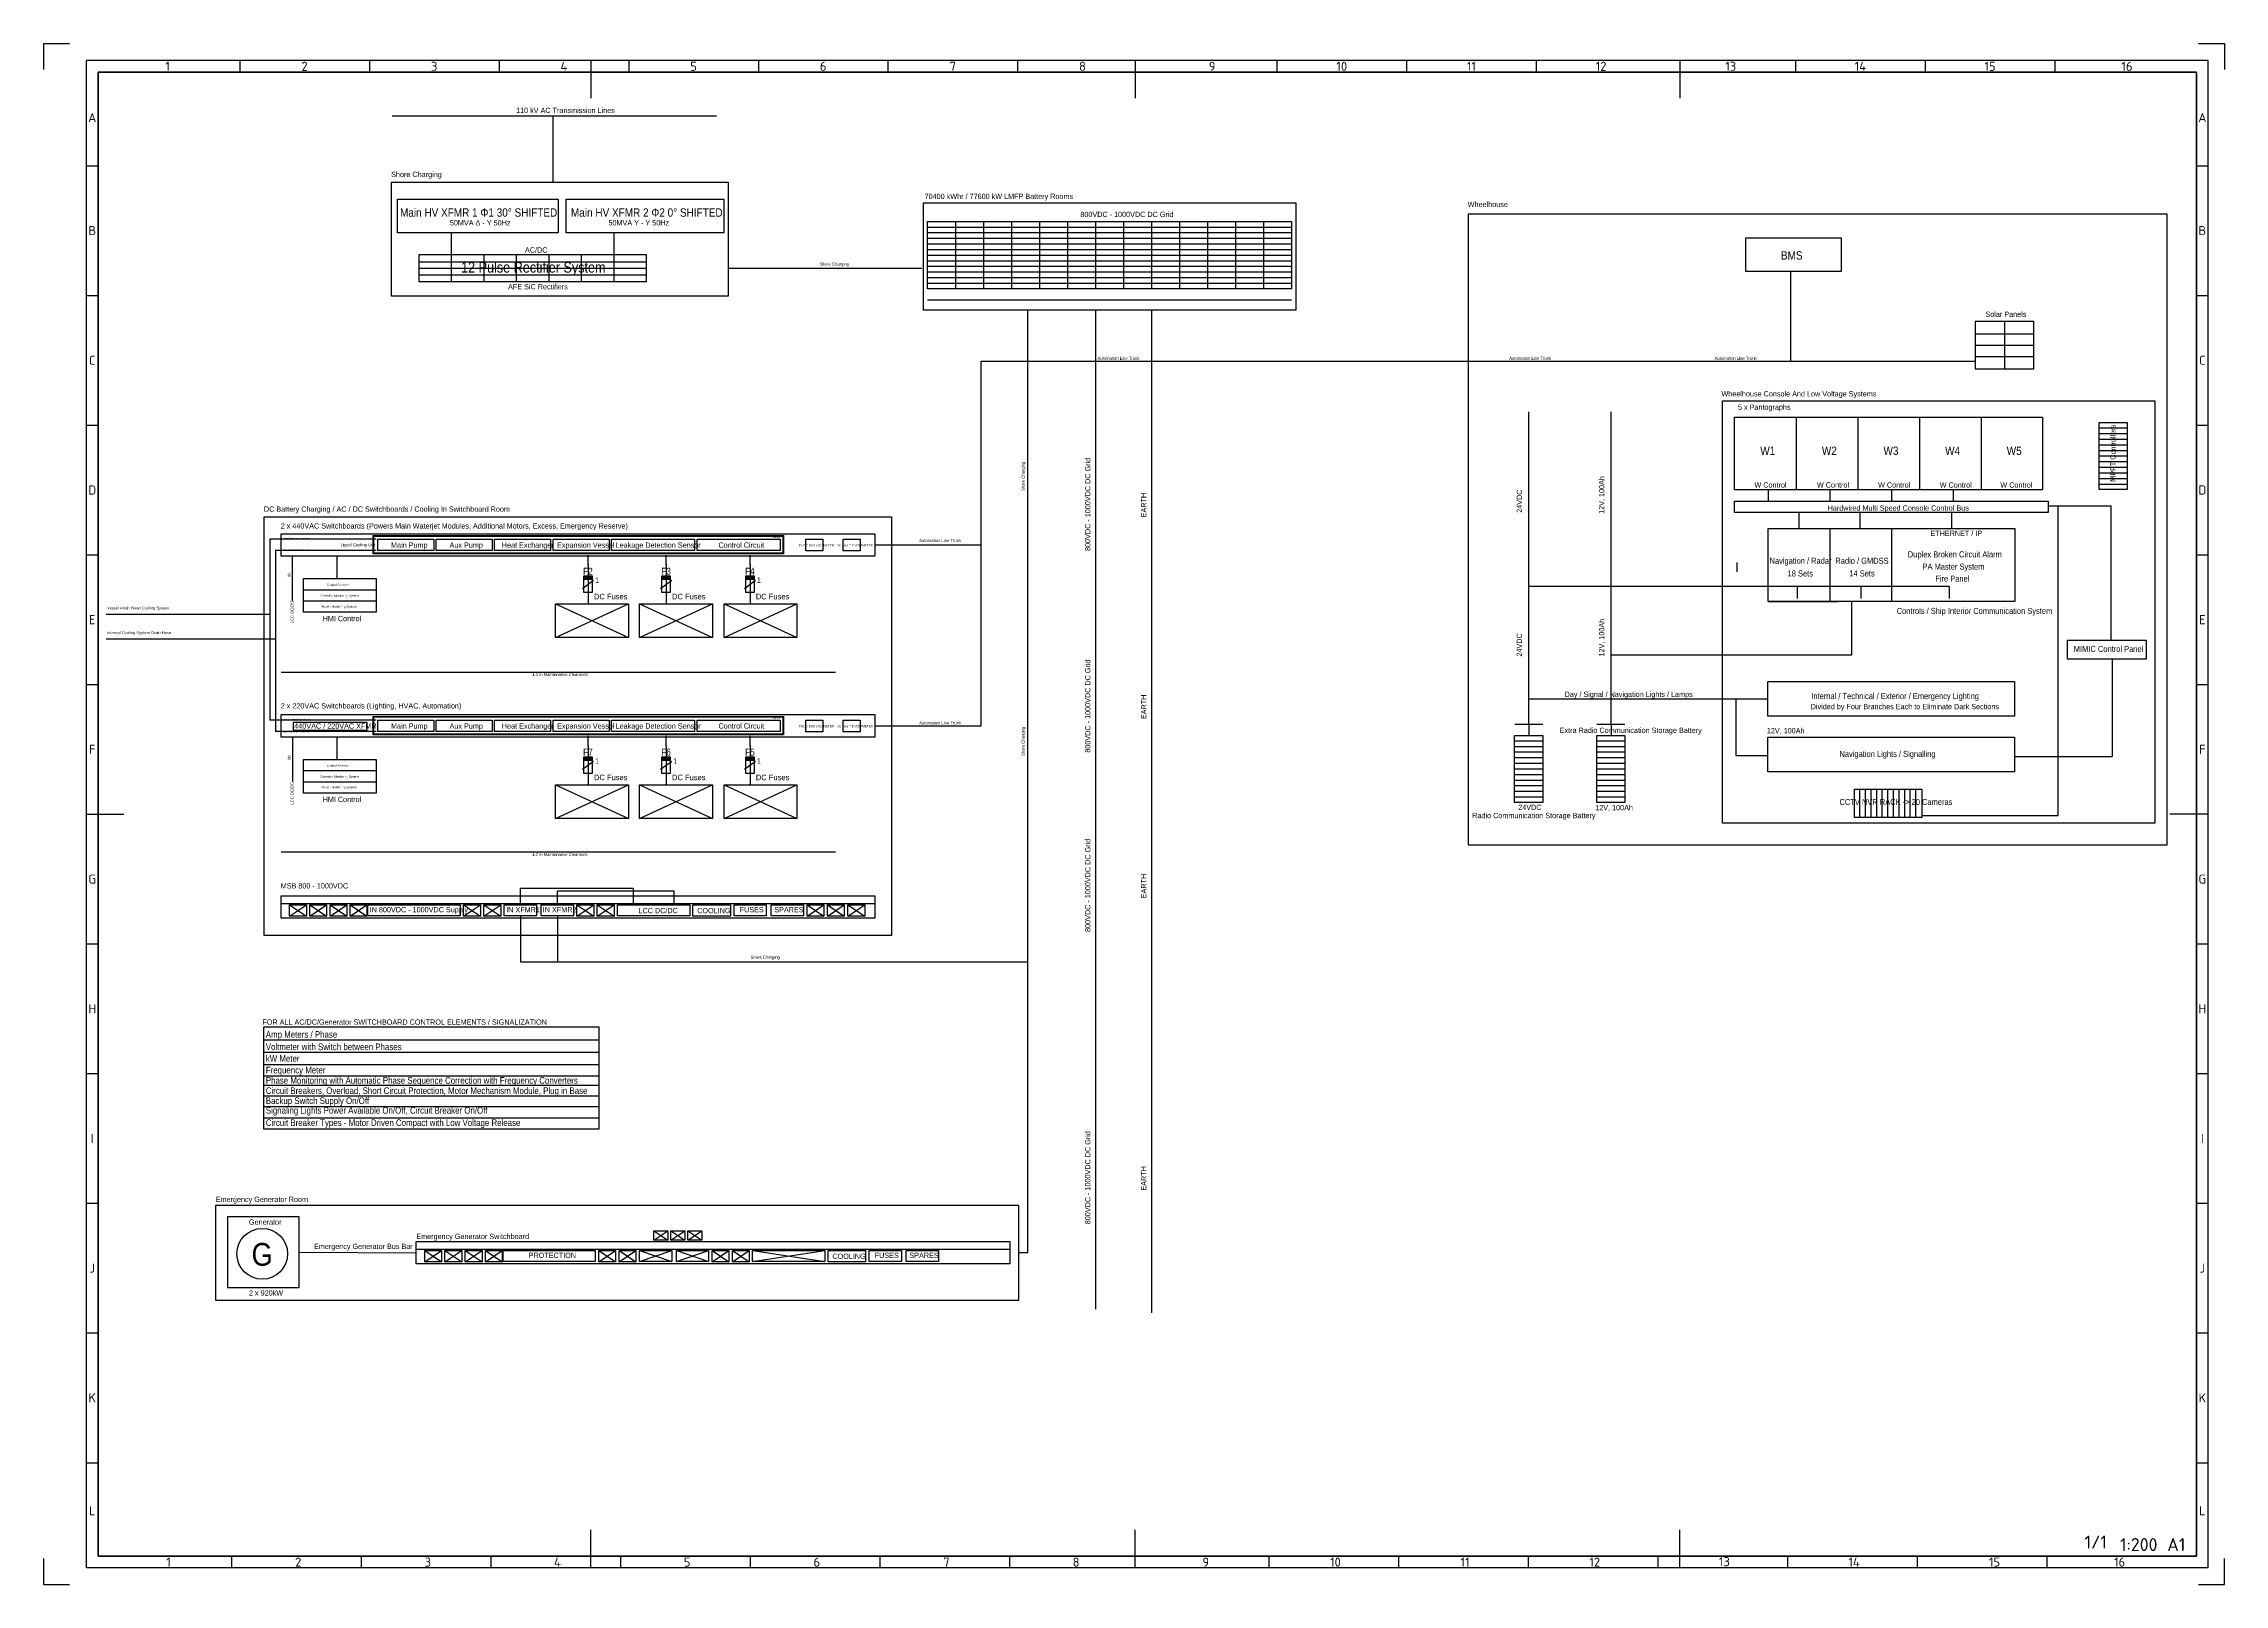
# Paper-space layout 'Layout1' of a CAD drawing. Header units: millimetres. Extents: x 340 to 1181, y -1 to 593.
import ezdxf
from ezdxf.enums import TextEntityAlignment as Align

# ---------------------------------------------------------------- set-up
doc = ezdxf.new("R2010")
doc.units = ezdxf.units.MM
doc.layers.add('00_Paper_Layout_ Text', color=7, linetype='Continuous')
doc.layers.add('SLEHTI1', color=7, linetype='Continuous')
doc.layers.add('00_Paper_Layout_Thick', color=7, linetype='Continuous', lineweight=70)
doc.layers.add('00_Paper_Layout_Thin', color=7, linetype='Continuous', lineweight=25)
doc.styles.add('ELECTRICAL_GENERAL', font='arial.ttf', dxfattribs={"width": 0.85})
doc.styles.add('ELECTRICAL_ID', font='arial.ttf', dxfattribs={"width": 0.85})
doc.styles.add('S000 H00', font='isocpeur.ttf')
doc.styles.add('S001 H25', font='isocpeur.ttf', dxfattribs={"height": 2.5})

# ---------------------------------------------------------------- blocks, each defined once
blk = doc.blocks.new('C-Job Border A1 LANDSCAPE')
at = {"layer": '00_Paper_Layout_Thick'}
for p, q in [((21, 10.82), (21, 583)), ((830.25, 583), (21, 583)), ((830.25, 10.82), (830.25, 583)), ((830.25, 10.82), (21, 10.82))]:
    blk.add_line(p, q, dxfattribs=at)
at = {"layer": '00_Paper_Layout_Thin'}
for p, q in [((0, 594), (10.03, 594)), ((0, 594), (0, 584)), ((830.97, 594), (841, 594)), ((841, 594), (841, 583.97)), ((16.5, 6.32), (16.5, 587.5)), ((834.75, 587.5), (16.5, 587.5)), ((75.63, 587.5), (75.63, 583)), ((125.63, 587.5), (125.63, 583)), ((175.63, 587.5), (175.63, 583)), ((211, 587.5), (211, 573)), ((225.63, 587.5), (225.63, 583)), ((275.63, 587.5), (275.63, 583)), ((325.63, 587.5), (325.63, 583)), ((375.63, 587.5), (375.63, 583)), ((421, 587.5), (421, 573)), ((475.63, 587.5), (475.63, 583)), ((525.63, 587.5), (525.63, 583)), ((575.63, 587.5), (575.63, 583)), ((631, 587.5), (631, 573)), ((675.63, 587.5), (675.63, 583)), ((725.63, 587.5), (725.63, 583)), ((775.63, 587.5), (775.63, 583)), ((834.75, 6.32), (834.75, 587.5)), ((16.5, 546.91), (21, 546.91)), ((830.25, 546.91), (834.75, 546.91)), ((16.5, 496.91), (21, 496.91)), ((830.25, 496.91), (834.75, 496.91)), ((16.5, 446.91), (21, 446.91)), ((21, 449), (21, 444)), ((830.25, 446.91), (834.75, 446.91)), ((21, 404), (21, 399)), ((16.5, 396.91), (21, 396.91)), ((830.25, 396.91), (834.75, 396.91)), ((16.5, 346.91), (21, 346.91)), ((830.25, 346.91), (834.75, 346.91)), ((16.5, 296.91), (21, 296.91)), ((16.5, 296.91), (31, 296.91)), ((834.75, 296.91), (820, 296.91)), ((16.5, 246.91), (21, 246.91)), ((830.25, 246.91), (834.75, 246.91)), ((16.5, 196.91), (21, 196.91)), ((830.25, 196.91), (834.75, 196.91)), ((16.5, 146.91), (21, 146.91)), ((830.25, 146.91), (834.75, 146.91)), ((16.5, 96.91), (21, 96.91)), ((830.25, 96.91), (834.75, 96.91)), ((16.5, 46.91), (21, 46.91)), ((830.25, 46.91), (834.75, 46.91)), ((211, 6.32), (211, 21)), ((421, 6.32), (421, 21)), ((631, 6.32), (631, 21)), ((0, 10.03), (0, 0)), ((72.5, 10.82), (72.5, 6.32)), ((122.5, 10.82), (122.5, 6.32)), ((172.5, 10.82), (172.5, 6.32)), ((222.5, 10.82), (222.5, 6.32)), ((272.5, 10.82), (272.5, 6.32)), ((322.5, 10.82), (322.5, 6.32)), ((372.5, 10.82), (372.5, 6.32)), ((472.5, 10.82), (472.5, 6.32)), ((522.5, 10.82), (522.5, 6.32)), ((572.5, 10.82), (572.5, 6.32)), ((622.5, 10.82), (622.5, 6.32)), ((672.5, 10.82), (672.5, 6.32)), ((722.5, 10.82), (722.5, 6.32)), ((772.5, 11), (772.5, 6.32)), ((841, 0), (841, 10)), ((0, 0), (10.03, 0)), ((834.75, 6.32), (16.5, 6.32)), ((830.97, 0), (841, 0))]:
    blk.add_line(p, q, dxfattribs=at)
at = {"layer": '00_Paper_Layout_ Text', "style": 'S000 H00'}
for s, p in [('1', (47.81, 585.25)), ('2', (100.63, 585.25)), ('3', (150.63, 585.25)), ('4', (200.63, 585.25)), ('5', (250.63, 585.25)), ('6', (300.63, 585.25)), ('7', (350.63, 585.25)), ('8', (400.63, 585.25)), ('9', (450.63, 585.25)), ('10', (500.63, 585.25)), ('11', (550.63, 585.25)), ('12', (600.63, 585.25)), ('13', (650.63, 585.25)), ('14', (700.63, 585.25)), ('15', (750.63, 585.25)), ('16', (803.44, 585.25)), ('A', (18.75, 565.46)), ('A', (832.5, 565.46)), ('B', (18.75, 521.91)), ('B', (832.5, 521.91)), ('C', (18.75, 471.91)), ('C', (832.5, 471.91)), ('D', (18.75, 421.91)), ('D', (832.5, 421.91)), ('E', (18.75, 371.91)), ('E', (832.5, 371.91)), ('F', (18.75, 321.91)), ('F', (832.5, 321.91)), ('G', (18.75, 271.91)), ('G', (832.5, 271.91)), ('H', (18.75, 221.91)), ('H', (832.5, 221.91)), ('I', (18.75, 171.91)), ('I', (832.5, 171.91)), ('J', (18.75, 121.91)), ('J', (832.5, 121.91)), ('K', (18.75, 71.91)), ('K', (832.5, 71.91)), ('L', (18.75, 28.37)), ('L', (832.5, 28.37)), ('1', (48.18, 8.57)), ('2', (98.18, 8.57)), ('3', (148.18, 8.57)), ('4', (198.18, 8.57)), ('5', (248.18, 8.57)), ('6', (298.18, 8.57)), ('7', (348.18, 8.57)), ('8', (398.18, 8.57)), ('9', (448.18, 8.57)), ('10', (498.18, 8.57)), ('11', (548.18, 8.57)), ('12', (598.18, 8.57)), ('13', (648.18, 8.73)), ('14', (698.18, 8.57)), ('15', (752.36, 8.57)), ('16', (800.62, 8.57))]:
    blk.add_text(s, height=3.5, dxfattribs=at).set_placement(p, align=Align.MIDDLE_CENTER)
blk = doc.blocks.new('IECSLD_0201')
at = {"color": 0, "linetype": 'Continuous', "lineweight": -3}
for p, q in [((0, 0), (0, -14)), ((-1.5, -10), (-1.5, -4)), ((-1.5, -4), (1.5, -4)), ((1.5, -4), (1.5, -10)), ((1.5, -10), (-1.5, -10))]:
    blk.add_line(p, q, dxfattribs=at)
at = {"color": 7, "linetype": 'Continuous', "lineweight": -3}
blk.add_line((-2, -8.5), (2, -5.5), dxfattribs=at)
at = {"color": 0, "linetype": 'Continuous', "lineweight": -3}
for p in [(0, 0), (0, -14)]:
    blk.add_point(p, dxfattribs=at)
at = {"color": 0, "lineweight": -3}
blk.add_solid([(-1.5, -5.5), (1.5, -5.5), (-1.5, -4), (1.5, -4)], dxfattribs=at)
at = {"color": 7, "lineweight": -3, "width": 0.85}
for tag, height, style, flags, p in [('E_OBJECTID', 2.5, 'ELECTRICAL_ID', 8, (-4, -1)), ('E_ELPOSID', 2.5, 'ELECTRICAL_ID', 8, (-4, -4.5)), ('E_OVERCURRENTPROTECTIONTYPE', 2, 'ELECTRICAL_GENERAL', 9, (-4, -15)), ('E_AA', 2, 'ELECTRICAL_GENERAL', 8, (-4, -12)), ('E_OVERCURRENTPROTECTION', 2, 'ELECTRICAL_GENERAL', 9, (-4, -18)), ('E_FRAMESIZE', 2, 'ELECTRICAL_GENERAL', 9, (-4, -21)), ('E_ELEC1', 2, 'ELECTRICAL_GENERAL', 8, (-4, -24)), ('E_ELEC2', 2, 'ELECTRICAL_GENERAL', 8, (-4, -27))]:
    blk.add_attdef(tag, text='', height=height, dxfattribs=dict(at, style=style, flags=flags)).set_placement(p, align=Align.RIGHT)
at = {"color": 7, "lineweight": -3, "style": 'ELECTRICAL_GENERAL', "width": 0.85, "flags": 8}
blk.add_attdef('E_PHASE', (2, -1), '', height=1.5, dxfattribs=at)
at = {"color": 7, "lineweight": -3, "style": 'ELECTRICAL_ID', "width": 0.85, "flags": 9}
blk.add_attdef('E_GROUPNUMBER', text='', height=1.5, dxfattribs=at).set_placement((-2, -1), align=Align.TOP_RIGHT)
at = {"color": 7, "lineweight": -3, "style": 'ELECTRICAL_ID', "width": 0.85}
blk.add_attdef('E_ID', text='', height=2.5, dxfattribs=at).set_placement((-4, -8), align=Align.RIGHT)
at = {"color": 7, "lineweight": -3, "style": 'ELECTRICAL_GENERAL', "width": 0.85, "flags": 8}
blk.add_attdef('E_POLES', text='', height=2, dxfattribs=at).set_placement((2.5, -5.5), align=Align.MIDDLE_LEFT)

psp = doc.layouts.get("Layout1")

# ---------------------------------------------------------------- linework, layer by layer
at = {"color": 1, "linetype": 'Continuous', "lineweight": -3}
for p, q in [((474.28, 565.18), (599.31, 565.18)), ((536.21, 565.18), (536.21, 539.55)), ((680.68, 522.27), (821.08, 522.27)), ((691.48, 524.43), (691.48, 498.51)), ((702.28, 524.43), (702.28, 498.51)), ((713.08, 524.43), (713.08, 498.51)), ((723.88, 524.43), (723.88, 498.51)), ((734.68, 524.43), (734.68, 498.51)), ((745.48, 524.43), (745.48, 498.51)), ((756.28, 524.43), (756.28, 498.51)), ((767.08, 524.43), (767.08, 498.51)), ((777.88, 524.43), (777.88, 498.51)), ((788.68, 524.43), (788.68, 498.51)), ((799.48, 524.43), (799.48, 498.51)), ((810.28, 524.43), (810.28, 498.51)), ((496.99, 520.02), (496.99, 511.51)), ((559.68, 520.02), (559.68, 511.51)), ((680.68, 520.11), (821.08, 520.11)), ((680.68, 517.95), (821.08, 517.95)), ((680.68, 515.79), (821.08, 515.79)), ((680.68, 513.63), (821.08, 513.63)), ((484.46, 508.87), (572.31, 508.87)), ((484.46, 506.37), (572.31, 506.37)), ((496.99, 511.51), (496.99, 501.23)), ((509.53, 511.51), (509.53, 501.23)), ((522.07, 511.51), (522.07, 501.23)), ((534.6, 511.51), (534.6, 501.23)), ((547.14, 511.51), (547.14, 501.23)), ((559.68, 511.51), (559.68, 501.23)), ((603.85, 506.37), (678.54, 506.37)), ((680.68, 511.47), (821.08, 511.47)), ((680.68, 509.31), (821.08, 509.31)), ((680.68, 507.15), (821.08, 507.15)), ((680.68, 504.99), (821.08, 504.99)), ((1013.53, 505.14), (1013.53, 470.58)), ((484.46, 503.87), (572.31, 503.87)), ((680.68, 502.83), (821.08, 502.83)), ((680.68, 500.67), (821.08, 500.67)), ((753.23, 502.83), (753.23, 502.83)), ((680.68, 494.19), (821.08, 494.19)), ((719.32, 238.99), (719.32, 490.32)), ((745.48, 490.32), (745.48, 105.05)), ((767.08, 490.32), (767.08, 103.72)), ((1084.69, 481.1), (1107.33, 481.1)), ((1096.01, 485.89), (1096.01, 467.6)), ((1084.69, 476.75), (1107.33, 476.75)), ((1084.69, 472.39), (1107.33, 472.39)), ((701.39, 329.99), (701.39, 470.58)), ((701.39, 470.58), (1084.69, 470.58)), ((912.61, 330.56), (912.61, 450.99)), ((944.26, 330.56), (944.26, 450.99)), ((1015.69, 448.98), (1015.69, 420.9)), ((1039.45, 448.98), (1039.45, 420.9)), ((1063.21, 448.98), (1063.21, 420.9)), ((1086.97, 448.98), (1086.97, 420.9)), ((1143.28, 442.52), (1132.46, 442.52)), ((1143.28, 440.36), (1132.47, 440.36)), ((1143.28, 438.2), (1132.47, 438.2)), ((1143.28, 444.68), (1132.48, 444.68)), ((1143.28, 433.88), (1132.46, 433.88)), ((1143.28, 436.04), (1132.47, 436.04)), ((1143.28, 431.72), (1132.47, 431.72)), ((1143.28, 429.56), (1132.47, 429.56)), ((1004.89, 420.9), (1004.89, 416.58)), ((1028.65, 420.9), (1028.65, 416.58)), ((1052.41, 420.9), (1052.41, 416.58)), ((1076.17, 420.9), (1076.17, 416.58)), ((1143.28, 427.4), (1132.48, 427.4)), ((1143.28, 423.08), (1132.51, 423.08)), ((1143.28, 425.24), (1132.57, 425.24)), ((1016.64, 412.26), (1016.64, 405.93)), ((1040.21, 412.26), (1040.21, 405.93)), ((1075.53, 412.26), (1075.53, 405.93)), ((1112.89, 414.77), (1137.09, 414.77)), ((1116.51, 414.77), (1116.51, 295.47)), ((1137.09, 363.24), (1137.09, 414.77)), ((1028.65, 406.02), (1028.65, 377.94)), ((1052.41, 406.02), (1052.41, 377.94)), ((468.11, 401.88), (427.07, 401.88)), ((427.07, 401.88), (427.07, 332.15)), ((468.11, 397.56), (429.23, 397.56)), ((429.23, 397.56), (429.23, 327.83)), ((435.64, 395.4), (435.64, 378.08)), ((452.99, 386.76), (452.99, 395.4)), ((549.78, 392.04), (549.78, 395.8)), ((579.88, 392.04), (579.88, 395.8)), ((612.22, 392.04), (612.22, 395.8)), ((660.35, 399.72), (701.39, 399.72)), ((992.76, 392.9), (992.76, 389.3)), ((440.03, 382.44), (468.11, 382.44)), ((1074.61, 383.75), (912.61, 383.75)), ((1016.04, 383.75), (1016.04, 379.08)), ((1040.62, 383.75), (1040.62, 379.08)), ((1074.61, 383.75), (1074.61, 379.08)), ((427.06, 372.95), (363.92, 372.95)), ((440.03, 378.12), (468.11, 378.12)), ((537.23, 376.99), (565.31, 364.03)), ((537.23, 364.03), (565.31, 376.99)), ((569.63, 376.99), (597.71, 364.03)), ((569.63, 364.03), (597.71, 376.99)), ((602.23, 376.99), (630.31, 364.03)), ((602.23, 364.03), (630.31, 376.99)), ((1004.89, 377.94), (1031.92, 377.94)), ((1036.99, 377.9), (1036.99, 357.2)), ((429.21, 363.35), (363.92, 363.35)), ((1036.99, 357.2), (944.26, 357.2)), ((1137.52, 355.78), (1137.52, 318.16)), ((431.39, 350.73), (645.23, 350.73)), ((1004.77, 340.21), (912.61, 340.21)), ((992.38, 340.21), (992.38, 318.48)), ((468.11, 332.15), (427.07, 332.15)), ((660.35, 329.99), (701.39, 329.99)), ((907.16, 330.56), (917.94, 330.56)), ((912.61, 330.56), (912.61, 326.24)), ((938.81, 330.56), (949.58, 330.56)), ((944.26, 330.56), (944.26, 326.24)), ((468.11, 327.83), (429.23, 327.83)), ((435.72, 325.67), (435.72, 308.35)), ((452.99, 317.03), (452.99, 325.67)), ((549.78, 322.3), (549.78, 326.07)), ((579.88, 322.3), (579.88, 326.07)), ((612.22, 322.3), (612.22, 326.07)), ((907.12, 324.21), (917.9, 324.21)), ((907.12, 322.05), (917.84, 322.05)), ((907.12, 319.89), (917.93, 319.89)), ((938.77, 324.21), (949.55, 324.21)), ((938.77, 322.05), (949.49, 322.05)), ((938.77, 319.89), (949.58, 319.89)), ((440.03, 312.71), (468.11, 312.71)), ((907.12, 317.73), (917.94, 317.73)), ((907.12, 315.57), (917.94, 315.57)), ((907.12, 313.41), (917.95, 313.41)), ((907.12, 311.25), (917.93, 311.25)), ((938.77, 317.73), (949.59, 317.73)), ((938.77, 315.57), (949.59, 315.57)), ((938.77, 313.41), (949.6, 313.41)), ((938.77, 311.25), (949.58, 311.25)), ((992.38, 318.48), (1004.77, 318.48)), ((1099.9, 318.16), (1137.52, 318.16)), ((440.03, 308.39), (468.11, 308.39)), ((537.23, 307.26), (565.31, 294.3)), ((537.23, 294.3), (565.31, 307.26)), ((569.63, 307.26), (597.71, 294.3)), ((569.63, 294.3), (597.71, 307.26)), ((602.23, 307.26), (630.31, 294.3)), ((602.23, 294.3), (630.31, 307.26)), ((907.12, 309.09), (917.94, 309.09)), ((907.12, 306.93), (917.94, 306.93)), ((907.12, 304.77), (917.95, 304.77)), ((938.77, 309.09), (949.59, 309.09)), ((938.77, 306.93), (949.59, 306.93)), ((938.77, 304.77), (949.6, 304.77)), ((1040.24, 294.74), (1040.24, 305.51)), ((1042.4, 294.74), (1042.4, 305.45)), ((1044.56, 294.74), (1044.56, 305.54)), ((1046.72, 294.74), (1046.72, 305.55)), ((1048.88, 294.74), (1048.88, 305.55)), ((1051.04, 294.74), (1051.04, 305.56)), ((1053.2, 294.74), (1053.2, 305.54)), ((1055.36, 294.74), (1055.36, 305.55)), ((1057.52, 294.74), (1057.52, 305.55)), ((1059.68, 294.74), (1059.68, 305.56)), ((1061.84, 294.74), (1061.84, 305.54)), ((907.12, 302.61), (917.93, 302.61)), ((938.77, 302.61), (949.58, 302.61)), ((1064.07, 295.47), (1116.51, 295.47)), ((431.39, 281.45), (645.23, 281.45)), ((431.39, 261.48), (660.35, 261.48)), ((434.68, 260.94), (441.16, 256.62)), ((434.68, 256.62), (441.16, 260.94)), ((442.45, 260.94), (448.93, 256.62)), ((442.45, 256.62), (448.93, 260.94)), ((450.29, 256.62), (456.77, 260.94)), ((450.29, 260.94), (456.77, 256.62)), ((458.03, 256.62), (464.51, 260.94)), ((458.03, 260.94), (464.51, 256.62)), ((501.77, 256.62), (508.25, 260.94)), ((501.77, 260.94), (508.25, 256.62)), ((509.6, 256.62), (516.08, 260.94)), ((509.6, 260.94), (516.08, 256.62)), ((523.68, 260.95), (523.68, 267.35)), ((523.68, 267.35), (567.14, 267.35)), ((537.93, 260.95), (537.93, 266.39)), ((537.93, 266.39), (582.78, 266.39)), ((545.48, 256.62), (551.96, 260.94)), ((545.48, 260.94), (551.96, 256.62)), ((553.31, 256.62), (559.79, 260.94)), ((553.31, 260.94), (559.79, 256.62)), ((567.14, 267.35), (567.14, 260.95)), ((582.78, 266.39), (582.78, 260.95)), ((634.2, 256.62), (640.68, 260.94)), ((634.2, 260.94), (640.68, 256.62)), ((642.09, 256.62), (648.57, 260.94)), ((642.09, 260.94), (648.57, 256.62)), ((649.98, 256.62), (656.46, 260.94)), ((649.98, 260.94), (656.46, 256.62)), ((523.68, 256.74), (523.68, 238.99)), ((537.93, 256.74), (537.93, 238.99)), ((523.68, 238.99), (719.32, 238.99)), ((719.32, 126.82), (719.32, 238.99)), ((424.9, 208.97), (553.7, 208.97)), ((424.9, 204.2), (553.7, 204.2)), ((424.9, 199.44), (553.7, 199.44)), ((424.9, 195.03), (553.7, 195.03)), ((424.9, 191.5), (553.7, 191.5)), ((424.9, 187.27), (553.7, 187.27)), ((424.9, 183.21), (553.7, 183.21)), ((424.9, 178.8), (553.7, 178.8)), ((575.11, 135.28), (580.51, 131.68)), ((575.11, 131.68), (580.51, 135.28)), ((581.68, 135.28), (587.08, 131.68)), ((581.68, 131.68), (587.08, 135.28)), ((588.26, 131.68), (593.66, 135.28)), ((588.26, 135.28), (593.66, 131.68)), ((438.3, 127.04), (483.51, 126.83)), ((483.51, 128.21), (712.47, 128.21)), ((486.8, 127.67), (493.28, 123.35)), ((486.8, 123.35), (493.28, 127.67)), ((494.57, 123.35), (501.05, 127.67)), ((494.57, 127.67), (501.05, 123.35)), ((502.41, 123.35), (508.89, 127.67)), ((502.41, 127.67), (508.89, 123.35)), ((510.15, 127.67), (516.63, 123.35)), ((510.15, 123.35), (516.63, 127.67)), ((553.89, 127.67), (560.37, 123.35)), ((553.89, 123.35), (560.37, 127.67)), ((561.72, 127.67), (568.2, 123.35)), ((561.72, 123.35), (568.2, 127.67)), ((569.58, 127.68), (582.01, 123.47)), ((569.58, 123.47), (582.01, 127.68)), ((583.84, 123.47), (596.27, 127.68)), ((583.84, 127.68), (596.27, 123.47)), ((597.59, 127.67), (604.07, 123.35)), ((597.59, 123.35), (604.07, 127.67)), ((605.42, 127.67), (611.9, 123.35)), ((605.42, 123.35), (611.9, 127.67)), ((613.19, 127.68), (641.07, 123.47)), ((613.19, 123.47), (641.07, 127.68)), ((719.32, 126.82), (715.9, 126.82))]:
    psp.add_line(p, q, dxfattribs=at)
for points in [[(473.99, 539.55), (603.85, 539.55), (603.85, 495.57), (473.99, 495.57)], [(476.27, 532.98), (538.29, 532.98), (538.29, 520.02), (476.27, 520.02)], [(541.32, 532.98), (602.13, 532.98), (602.13, 520.02), (541.32, 520.02)], [(679.05, 531.42), (679.05, 490.32), (822.89, 490.32), (822.89, 531.42)], [(680.68, 524.43), (821.08, 524.43), (821.08, 498.51), (680.68, 498.51)], [(889.21, 527.27), (889.21, 284.05), (1158.75, 284.05), (1158.75, 527.27)], [(996.25, 518.1), (1032.97, 518.1), (1032.97, 505.14), (996.25, 505.14)], [(484.46, 511.51), (484.46, 501.23), (572.31, 501.23), (572.31, 511.51)], [(1084.69, 485.89), (1084.69, 467.6), (1107.33, 467.6), (1107.33, 485.89)], [(987.21, 455.25), (1154.04, 455.25), (1154.04, 292.47), (987.21, 292.47)], [(991.93, 448.98), (1110.69, 448.98), (1110.69, 420.9), (991.93, 420.9)], [(1143.32, 421.05), (1132.46, 421.05), (1132.46, 446.91), (1143.32, 446.91)], [(991.93, 416.58), (1112.89, 416.58), (1112.89, 412.26), (991.93, 412.26)], [(424.91, 410.52), (666.83, 410.52), (666.83, 249.16), (424.91, 249.16)], [(431.39, 404.04), (660.35, 404.04), (660.35, 395.4), (431.39, 395.4)], [(1004.89, 406.02), (1099.93, 406.02), (1099.93, 377.94), (1004.89, 377.94)], [(466.89, 403.36), (625.12, 403.36), (625.12, 396.28), (466.89, 396.28)], [(467.15, 403.15), (624.84, 403.15), (624.84, 396.5), (467.15, 396.5)], [(468.63, 401.88), (490.23, 401.88), (490.23, 397.56), (468.63, 397.56)], [(491.2, 401.88), (512.8, 401.88), (512.8, 397.56), (491.2, 397.56)], [(513.71, 401.88), (535.31, 401.88), (535.31, 397.56), (513.71, 397.56)], [(536.29, 401.88), (557.89, 401.88), (557.89, 397.56), (536.29, 397.56)], [(558.84, 401.88), (590.78, 401.88), (590.78, 397.56), (558.84, 397.56)], [(591.85, 401.88), (623.79, 401.88), (623.79, 397.56), (591.85, 397.56)], [(633.81, 401.88), (640.29, 401.88), (640.29, 397.39), (633.81, 397.39)], [(648.18, 401.88), (654.66, 401.88), (654.66, 397.39), (648.18, 397.39)], [(440.03, 386.76), (468.11, 386.76), (468.11, 373.8), (440.03, 373.8)], [(537.23, 376.99), (565.31, 376.99), (565.31, 364.03), (537.23, 364.03)], [(569.63, 376.99), (597.71, 376.99), (597.71, 364.03), (569.63, 364.03)], [(602.23, 376.99), (630.31, 376.99), (630.31, 364.03), (602.23, 364.03)], [(1120.3, 363.06), (1150.67, 363.06), (1150.67, 355.7), (1120.3, 355.7)], [(1004.77, 347.1), (1099.82, 347.1), (1099.82, 333.69), (1004.77, 333.69)], [(431.39, 334.31), (660.35, 334.31), (660.35, 325.67), (431.39, 325.67)], [(435.99, 331.3), (435.99, 328.37), (464.58, 328.37), (464.58, 331.3)], [(466.89, 333.63), (625.12, 333.63), (625.12, 326.55), (466.89, 326.55)], [(467.15, 333.42), (624.84, 333.42), (624.84, 326.77), (467.15, 326.77)], [(468.63, 332.15), (490.23, 332.15), (490.23, 327.83), (468.63, 327.83)], [(491.2, 332.15), (512.8, 332.15), (512.8, 327.83), (491.2, 327.83)], [(513.71, 332.15), (535.31, 332.15), (535.31, 327.83), (513.71, 327.83)], [(536.29, 332.15), (557.89, 332.15), (557.89, 327.83), (536.29, 327.83)], [(558.84, 332.15), (590.78, 332.15), (590.78, 327.83), (558.84, 327.83)], [(591.85, 332.15), (623.79, 332.15), (623.79, 327.83), (591.85, 327.83)], [(633.81, 332.15), (640.29, 332.15), (640.29, 327.66), (633.81, 327.66)], [(648.18, 332.15), (654.66, 332.15), (654.66, 327.66), (648.18, 327.66)], [(907.09, 326.24), (917.95, 326.24), (917.95, 300.38), (907.09, 300.38)], [(938.73, 326.24), (949.6, 326.24), (949.6, 300.38), (938.73, 300.38)], [(1004.77, 325.61), (1099.82, 325.61), (1099.82, 312.2), (1004.77, 312.2)], [(440.03, 317.03), (468.11, 317.03), (468.11, 304.07), (440.03, 304.07)], [(537.23, 307.26), (565.31, 307.26), (565.31, 294.3), (537.23, 294.3)], [(569.63, 307.26), (597.71, 307.26), (597.71, 294.3), (569.63, 294.3)], [(602.23, 307.26), (630.31, 307.26), (630.31, 294.3), (602.23, 294.3)], [(1038.22, 294.7), (1038.22, 305.56), (1064.07, 305.56), (1064.07, 294.7)], [(431.39, 264.42), (660.35, 264.42), (660.35, 255.78), (431.39, 255.78)], [(434.68, 260.94), (441.16, 260.94), (441.16, 256.62), (434.68, 256.62)], [(442.45, 260.94), (448.93, 260.94), (448.93, 256.62), (442.45, 256.62)], [(450.29, 260.94), (456.77, 260.94), (456.77, 256.62), (450.29, 256.62)], [(458.03, 260.94), (464.51, 260.94), (464.51, 256.62), (458.03, 256.62)], [(464.86, 260.95), (500.44, 260.95), (500.44, 256.74), (464.86, 256.74)], [(501.77, 260.94), (508.25, 260.94), (508.25, 256.62), (501.77, 256.62)], [(509.6, 260.94), (516.08, 260.94), (516.08, 256.62), (509.6, 256.62)], [(517.46, 260.95), (529.9, 260.95), (529.9, 256.74), (517.46, 256.74)], [(531.72, 260.95), (544.15, 260.95), (544.15, 256.74), (531.72, 256.74)], [(545.48, 260.94), (551.96, 260.94), (551.96, 256.62), (545.48, 256.62)], [(553.31, 260.94), (559.79, 260.94), (559.79, 256.62), (553.31, 256.62)], [(561.08, 260.95), (588.95, 260.95), (588.95, 256.74), (561.08, 256.74)], [(590.2, 260.94), (604.68, 260.94), (604.68, 256.62), (590.2, 256.62)], [(606.05, 260.95), (618.49, 260.95), (618.49, 256.74), (606.05, 256.74)], [(620.38, 260.95), (632.82, 260.95), (632.82, 256.74), (620.38, 256.74)], [(634.2, 260.94), (640.68, 260.94), (640.68, 256.62), (634.2, 256.62)], [(642.09, 260.94), (648.57, 260.94), (648.57, 256.62), (642.09, 256.62)], [(649.98, 260.94), (656.46, 260.94), (656.46, 256.62), (649.98, 256.62)], [(424.72, 213.91), (553.87, 213.91), (553.87, 174.43), (424.72, 174.43)], [(406.08, 145.1), (406.08, 108.54), (715.9, 108.54), (715.9, 145.1)], [(410.72, 140.69), (410.72, 113.38), (438.3, 113.38), (438.3, 140.69)], [(575.11, 135.28), (580.51, 135.28), (580.51, 131.68), (575.11, 131.68)], [(581.68, 135.28), (587.08, 135.28), (587.08, 131.68), (581.68, 131.68)], [(588.26, 135.28), (593.66, 135.28), (593.66, 131.68), (588.26, 131.68)], [(483.51, 131.15), (712.47, 131.15), (712.47, 122.51), (483.51, 122.51)], [(486.8, 127.67), (493.28, 127.67), (493.28, 123.35), (486.8, 123.35)], [(494.57, 127.67), (501.05, 127.67), (501.05, 123.35), (494.57, 123.35)], [(502.41, 127.67), (508.89, 127.67), (508.89, 123.35), (502.41, 123.35)], [(510.15, 127.67), (516.63, 127.67), (516.63, 123.35), (510.15, 123.35)], [(516.98, 127.68), (552.56, 127.68), (552.56, 123.47), (516.98, 123.47)], [(553.89, 127.67), (560.37, 127.67), (560.37, 123.35), (553.89, 123.35)], [(561.72, 127.67), (568.2, 127.67), (568.2, 123.35), (561.72, 123.35)], [(569.58, 127.68), (582.01, 127.68), (582.01, 123.47), (569.58, 123.47)], [(583.84, 127.68), (596.27, 127.68), (596.27, 123.47), (583.84, 123.47)], [(597.59, 127.67), (604.07, 127.67), (604.07, 123.35), (597.59, 123.35)], [(605.42, 127.67), (611.9, 127.67), (611.9, 123.35), (605.42, 123.35)], [(613.19, 127.68), (641.07, 127.68), (641.07, 123.47), (613.19, 123.47)], [(642.31, 127.67), (656.8, 127.67), (656.8, 123.35), (642.31, 123.35)], [(658.17, 127.68), (670.6, 127.68), (670.6, 123.47), (658.17, 123.47)], [(672.5, 127.68), (684.94, 127.68), (684.94, 123.47), (672.5, 123.47)]]:
    psp.add_lwpolyline(points, close=True, dxfattribs=at)
psp.add_circle((424.11, 126.44), 9.8, dxfattribs=at)

# ---------------------------------------------------------------- block references
at = {"layer": '00_Paper_Layout_Thin'}
psp.add_blockref('C-Job Border A1 LANDSCAPE', (339.8, -1.01), dxfattribs=at)
at = {"layer": 'SLEHTI1', "color": 1, "linetype": 'Continuous', "lineweight": -3}
ref = psp.add_blockref('IECSLD_0201', (549.78, 392.04), dxfattribs=dict(at, xscale=1.06914545315406, yscale=1.06914545315406, zscale=1.06914545315406))
ref.add_attrib('E_ID', 'F2', dxfattribs={"layer": '0', "color": 7, "lineweight": -3, "height": 2.673, "style": 'ELECTRICAL_ID', "width": 0.85}).set_placement((551.57, 388.22), align=Align.RIGHT)
ref.add_attrib('E_ELEC1', 'DC Fuses ', dxfattribs={"layer": '0', "color": 7, "lineweight": -3, "height": 2.138, "style": 'ELECTRICAL_GENERAL', "width": 0.85}).set_placement((565.76, 378.75), align=Align.RIGHT)
ref.add_attrib('E_POLES', '1', dxfattribs={"layer": '0', "color": 7, "lineweight": -3, "height": 2.14, "style": 'ELECTRICAL_GENERAL', "width": 0.85}).set_placement((552.45, 386.16), align=Align.MIDDLE_LEFT)
ref = psp.add_blockref('IECSLD_0201', (579.88, 392.04), dxfattribs=dict(at, xscale=1.06914545315406, yscale=1.06914545315406, zscale=1.06914545315406))
ref.add_attrib('E_ID', 'F3', dxfattribs={"layer": '0', "color": 7, "lineweight": -3, "height": 2.673, "style": 'ELECTRICAL_ID', "width": 0.85}).set_placement((581.68, 388.22), align=Align.RIGHT)
ref.add_attrib('E_ELEC1', 'DC Fuses ', dxfattribs={"layer": '0', "color": 7, "lineweight": -3, "height": 2.138, "style": 'ELECTRICAL_GENERAL', "width": 0.85}).set_placement((595.86, 378.75), align=Align.RIGHT)
ref = psp.add_blockref('IECSLD_0201', (612.22, 392.04), dxfattribs=dict(at, xscale=1.06914545315406, yscale=1.06914545315406, zscale=1.06914545315406))
ref.add_attrib('E_ID', 'F4', dxfattribs={"layer": '0', "color": 7, "lineweight": -3, "height": 2.673, "style": 'ELECTRICAL_ID', "width": 0.85}).set_placement((614.02, 388.22), align=Align.RIGHT)
ref.add_attrib('E_ELEC1', 'DC Fuses ', dxfattribs={"layer": '0', "color": 7, "lineweight": -3, "height": 2.138, "style": 'ELECTRICAL_GENERAL', "width": 0.85}).set_placement((628.2, 378.75), align=Align.RIGHT)
ref.add_attrib('E_POLES', '1', dxfattribs={"layer": '0', "color": 7, "lineweight": -3, "height": 2.14, "style": 'ELECTRICAL_GENERAL', "width": 0.85}).set_placement((614.89, 386.16), align=Align.MIDDLE_LEFT)
ref = psp.add_blockref('IECSLD_0201', (549.78, 322.3), dxfattribs=dict(at, xscale=1.06914545315406, yscale=1.06914545315406, zscale=1.06914545315406))
ref.add_attrib('E_ID', 'F7', dxfattribs={"layer": '0', "color": 7, "lineweight": -3, "height": 2.673, "style": 'ELECTRICAL_ID', "width": 0.85}).set_placement((551.57, 318.49), align=Align.RIGHT)
ref.add_attrib('E_ELEC1', 'DC Fuses ', dxfattribs={"layer": '0', "color": 7, "lineweight": -3, "height": 2.138, "style": 'ELECTRICAL_GENERAL', "width": 0.85}).set_placement((565.76, 309.02), align=Align.RIGHT)
ref.add_attrib('E_POLES', '1', dxfattribs={"layer": '0', "color": 7, "lineweight": -3, "height": 2.14, "style": 'ELECTRICAL_GENERAL', "width": 0.85}).set_placement((552.45, 316.42), align=Align.MIDDLE_LEFT)
ref = psp.add_blockref('IECSLD_0201', (579.88, 322.3), dxfattribs=dict(at, xscale=1.06914545315406, yscale=1.06914545315406, zscale=1.06914545315406))
ref.add_attrib('E_ID', 'F6', dxfattribs={"layer": '0', "color": 7, "lineweight": -3, "height": 2.673, "style": 'ELECTRICAL_ID', "width": 0.85}).set_placement((581.68, 318.49), align=Align.RIGHT)
ref.add_attrib('E_ELEC1', 'DC Fuses ', dxfattribs={"layer": '0', "color": 7, "lineweight": -3, "height": 2.138, "style": 'ELECTRICAL_GENERAL', "width": 0.85}).set_placement((595.86, 309.02), align=Align.RIGHT)
ref.add_attrib('E_POLES', '1', dxfattribs={"layer": '0', "color": 7, "lineweight": -3, "height": 2.14, "style": 'ELECTRICAL_GENERAL', "width": 0.85}).set_placement((582.56, 316.42), align=Align.MIDDLE_LEFT)
ref = psp.add_blockref('IECSLD_0201', (612.22, 322.3), dxfattribs=dict(at, xscale=1.06914545315406, yscale=1.06914545315406, zscale=1.06914545315406))
ref.add_attrib('E_ID', 'F5', dxfattribs={"layer": '0', "color": 7, "lineweight": -3, "height": 2.673, "style": 'ELECTRICAL_ID', "width": 0.85}).set_placement((614.02, 318.49), align=Align.RIGHT)
ref.add_attrib('E_ELEC1', 'DC Fuses ', dxfattribs={"layer": '0', "color": 7, "lineweight": -3, "height": 2.138, "style": 'ELECTRICAL_GENERAL', "width": 0.85}).set_placement((628.2, 309.02), align=Align.RIGHT)
ref.add_attrib('E_POLES', '1', dxfattribs={"layer": '0', "color": 7, "lineweight": -3, "height": 2.14, "style": 'ELECTRICAL_GENERAL', "width": 0.85}).set_placement((614.89, 316.42), align=Align.MIDDLE_LEFT)

# ---------------------------------------------------------------- texts
at = {"color": 1, "lineweight": -3, "style": 'ELECTRICAL_GENERAL', "width": 0.85}
for s, height, p in [('110 kV AC Transmission Lines', 2.0492, (522, 566.22)), ('Shore Charging', 2.0492, (473.82, 541.54)), ('70400 kWhr / 77600 kW LMFP Battery Rooms', 2.0492, (679.55, 533.08)), ('Wheelhouse ', 2.0492, (889, 529.98)), ('Main HV XFMR 1 Φ1 30° SHIFTED', 3.24, (477.26, 526.25)), ('50MVA Δ - Y 50Hz ', 2.0492, (496.47, 522.89)), ('Main HV XFMR 2 Φ2 0° SHIFTED', 3.24, (543.18, 526.25)), ('50MVA Y - Y 50Hz ', 2.0492, (557.63, 522.89)), ('800VDC - 1000VDC DC Grid', 2.0492, (739.62, 526.12)), ('AC/DC', 2.049, (525.44, 512.41)), ('Shore Charging', 1.1821, (639.11, 507.43)), ('BMS', 3.24, (1009.79, 509.71)), ('AFE SiC Rectifiers', 2.0492, (518.9, 498.26)), ('Solar Panels', 2.0492, (1088.66, 487.63)), ('Automation Line Trunk', 1.1821, (746.25, 471.08)), ('Automation Line Trunk', 1.1821, (905, 471.08)), ('Automation Line Trunk', 1.1821, (984.23, 471.08)), ('Wheelhouse Console And Low Voltage Systems', 2.0492, (986.86, 456.97)), ('5 x Pantographs', 2.0492, (993.21, 451.81)), ('W1', 3.24, (1001.82, 434.39)), ('W2', 3.24, (1025.58, 434.39)), ('W3', 3.24, (1049.34, 434.39)), ('W4', 3.24, (1073.1, 434.39)), ('W5', 3.24, (1096.86, 434.39)), ('W Control', 2.049, (999.58, 421.81)), ('W Control', 2.049, (1023.68, 421.81)), ('W Control', 2.049, (1047.26, 421.81)), ('W Control', 2.049, (1071.01, 421.81)), ('W Control', 2.049, (1094.41, 421.81)), ('DC Battery Charging / AC / DC Switchboards / Cooling In Switchboard Room', 2.0492, (424.75, 412.51)), ('Hardwired Multi Speed Console Control Bus', 2.0492, (1027.77, 412.93)), ('2 x 440VAC Switchboards (Powers Main Waterjet Modules, Additional Motors, Excess, Emergency Reserve)  ', 2.04916, (431.23, 406.03)), ('ETHERNET / IP', 2.0492, (1067.42, 403.17)), ('Vessel Fresh Water Cooling System', 0.4506, (432.46, 402.01)), ('Internal Cooling System Drain Hose', 0.4506, (432.46, 397.69)), ('Liquid Cooling Unit', 1.1821, (454.31, 399.18)), ('Main Pump', 2.049, (473.78, 398.63)), ('Aux Pump', 2.049, (496.35, 398.63)), ('Heat Exchanger', 2.0492, (516.52, 398.63)), ('Expansion Vessel', 2.0492, (537.82, 398.63)), ('Leakage Detection Sensor', 2.0492, (560.37, 398.63)), ('Control Circuit', 2.0492, (600.07, 398.63)), ('Isolation', 0.613, (621.01, 402.44)), ('PS DC BUS VOLTMETER', 0.848, (631.02, 399.13)), ('DC BUS TIE VOLTMETER', 0.848, (645.75, 399.13)), ('Automation Line Trunk', 1.1821, (677.46, 400.81)), ('Duplex Broken Circuit Alarm', 2.3364, (1058.73, 394.92)), ('Navigation / Radar', 2.3364, (1005.39, 392.44)), ('18 Sets', 2.336, (1012.35, 387.56)), ('Radio / GMDSS', 2.3364, (1030.77, 392.44)), ('14 Sets', 2.336, (1036.18, 387.56)), ('PA Master System', 2.3364, (1064.38, 390.19)), ('Fire Panel', 2.336, (1069.31, 385.59)), ('Controls / Monitoring System', 0.848, (446.56, 379.72)), ('Control Selection', 0.848, (449.05, 383.94)), ('Vessel Fresh Water Cooling System', 1.0987, (364.29, 374.88)), ('Alarm / Monitoring System', 0.848, (446.92, 375.58)), ('HMI Control', 2.0492, (447.4, 370.32)), ('Controls / Ship Interior Communication System', 2.3364, (1054.43, 373.11)), ('Internal Cooling System Drain Hose', 1.1465, (364.26, 365.32)), ('MIMIC Control Panel', 2.3364, (1122.74, 358.47)), ('1.2 m Maintenance Clearance ', 1.1821, (528.19, 349.16)), ('2 x 220VAC Switchboards (Lighting, HVAC, Automation)', 2.0492, (431.23, 336.66)), ('Day / Signal / Navigation Lights / Lamps', 2.0492, (926.37, 341.11)), ('Divided by Four Branches Each to Eliminate Dark Sections', 2.0492, (1021.28, 336.38)), ('Internal / Technical / Exterior / Emergency Lighting', 2.3364, (1021.51, 340.28)), ('Vessel Fresh Water Cooling System', 0.4506, (432.46, 332.28)), ('440VAC / 220VAC XFMR', 2.0492, (436.48, 328.9)), ('Main Pump', 2.049, (473.78, 328.9)), ('Aux Pump', 2.049, (496.35, 328.9)), ('Heat Exchanger', 2.0492, (516.52, 328.9)), ('Expansion Vessel', 2.0492, (537.82, 328.9)), ('Leakage Detection Sensor', 2.0492, (560.37, 328.9)), ('Control Circuit', 2.0492, (600.07, 328.9)), ('Isolation', 0.613, (621.01, 332.71)), ('PS DC BUS VOLTMETER', 0.848, (631.02, 329.4)), ('DC BUS TIE VOLTMETER', 0.848, (645.75, 329.4)), ('Automation Line Trunk', 1.1821, (677.46, 330.53)), ('Extra Radio Communication Storage Battery', 2.0492, (924.48, 327.24)), ('12V, 100Ah', 2.049, (1004.36, 327.06)), ('Internal Cooling System Drain Hose', 0.4506, (432.46, 327.33)), ('Navigation Lights / Signalling', 2.3364, (1032.36, 318)), ('Control Selection', 0.848, (449.05, 314.21)), ('Controls / Monitoring System', 0.848, (446.56, 309.99)), ('Alarm / Monitoring System', 0.848, (446.92, 305.85)), ('HMI Control', 2.0492, (447.4, 300.59)), ('Radio Communication Storage Battery', 2.0492, (890.74, 294.38)), ('24VDC', 2.049, (908.49, 297.53)), ('12V, 100Ah', 2.049, (938.17, 297.41)), ('CCTV NVR RACK -> 20 Cameras', 2.3364, (1032.36, 299.46)), ('1.2 m Maintenance Clearance ', 1.1821, (528.19, 279.75)), ('MSB 800 - 1000VDC ', 2.0492, (431.23, 267.27)), ('IN 800VDC - 1000VDC Supply', 2.0492, (465.54, 258.08)), ('IN XFMR1', 2.049, (518.2, 258.08)), ('IN XFMR2', 2.049, (532.31, 258.08)), ('LCC DC/DC', 2.049, (569.21, 257.73)), ('COOLING', 2.049, (591.87, 257.73)), ('FUSES', 2.049, (608.22, 258.08)), ('SPARES', 2.049, (621.58, 258.08)), ('Shore Charging', 1.1821, (612.46, 240.18)), ('FOR ALL AC/DC/Generator SWITCHBOARD CONTROL ELEMENTS / SIGNALIZATION', 2.0492, (424.17, 214.74)), ('Amp Meters / Phase ', 2.5609, (425.49, 209.72)), ('Voltmeter with Switch between Phases', 2.5609, (425.49, 204.95)), ('kW Meter ', 2.561, (425.49, 200.46)), ('Frequency Meter ', 2.5609, (425.49, 195.96)), ('Phase Monitoring with Automatic Phase Sequence Correction with Frequency Converters', 2.5609, (425.49, 191.99)), ('Circuit Breakers, Overload, Short Circuit Protection, Motor Mechanism Module, Plug in Base ', 2.5609, (425.49, 188.05)), ('Backup Switch Supply On/Off ', 2.5609, (425.49, 184.17)), ('Signaling Lights Power Available On/Off, Circuit Breaker On/Off ', 2.5609, (425.49, 180.46)), ('Circuit Breaker Types - Motor Driven Compact with Low Voltage Release', 2.5609, (425.49, 175.7)), ('Emergency Generator Room', 2.0492, (406.17, 146.39)), ('Generator', 2.049, (419, 137.65)), ('G', 8.76, (420, 121.83)), ('Emergency Generator Bus Bar', 2.0492, (444.07, 128.28)), ('Emergency Generator Switchboard', 2.0492, (483.52, 132.11)), ('PROTECTION', 2.049, (526.88, 124.81)), ('COOLING', 2.049, (643.99, 124.46)), ('FUSES', 2.049, (660.33, 124.81)), ('SPARES', 2.049, (673.69, 124.81)), ('2 x 920kW', 2.049, (419, 110.33))]:
    psp.add_text(s, height=height, dxfattribs=at).set_placement(p)
at = {"color": 7, "lineweight": -3, "style": 'ELECTRICAL_GENERAL', "width": 0.85}
psp.add_text('12 Pulse Rectifier System', height=4.0991, dxfattribs=at).set_placement((500.79, 504.7))
at = {"color": 1, "lineweight": -3, "style": 'ELECTRICAL_GENERAL', "width": 0.85}
for s, height, p in [('MPPT Controllers', 2.0492, (1138.87, 424.07)), ('Shore Charging', 1.1821, (718.15, 420.51)), ('800VDC - 1000VDC DC Grid', 2.0492, (743.49, 397.39)), ('12V, 100Ah', 2.049, (941.68, 411.7)), ('EARTH', 2.049, (765.09, 410.35)), ('24VDC', 2.049, (909.93, 412.1)), ('IN', 1.182, (435.09, 387.15)), ('LCC DC/DC', 1.182, (436.23, 369.5)), ('24VDC', 2.049, (909.93, 356.69)), ('12V, 100Ah', 2.049, (941.68, 356.69)), ('800VDC - 1000VDC DC Grid', 2.0492, (743.49, 319.63)), ('EARTH', 2.049, (765.09, 332.59)), ('Shore Charging', 1.1821, (718.15, 318.34)), ('IN', 1.182, (435.09, 316.97)), ('LCC DC/DC', 1.182, (436.23, 299.59)), ('800VDC - 1000VDC DC Grid', 2.0492, (743.49, 250.51)), ('EARTH', 2.049, (765.09, 263.47)), ('800VDC - 1000VDC DC Grid', 2.0492, (743.49, 137.82)), ('EARTH', 2.049, (765.09, 150.78))]:
    psp.add_text(s, height=height, rotation=90, dxfattribs=at).set_placement(p)
at = {"layer": '00_Paper_Layout_ Text', "style": 'S001 H25'}
for tag, text, p in [('1/1', 'A1-L', (1131.18, 12.79)), ('1:200', '-', (1147.8, 11.83)), ('A1', 'A4', (1162.25, 11.83))]:
    psp.add_attdef(tag, text=text, height=5, dxfattribs=at).set_placement(p, align=Align.CENTER)

doc.saveas('drawing.dxf')
